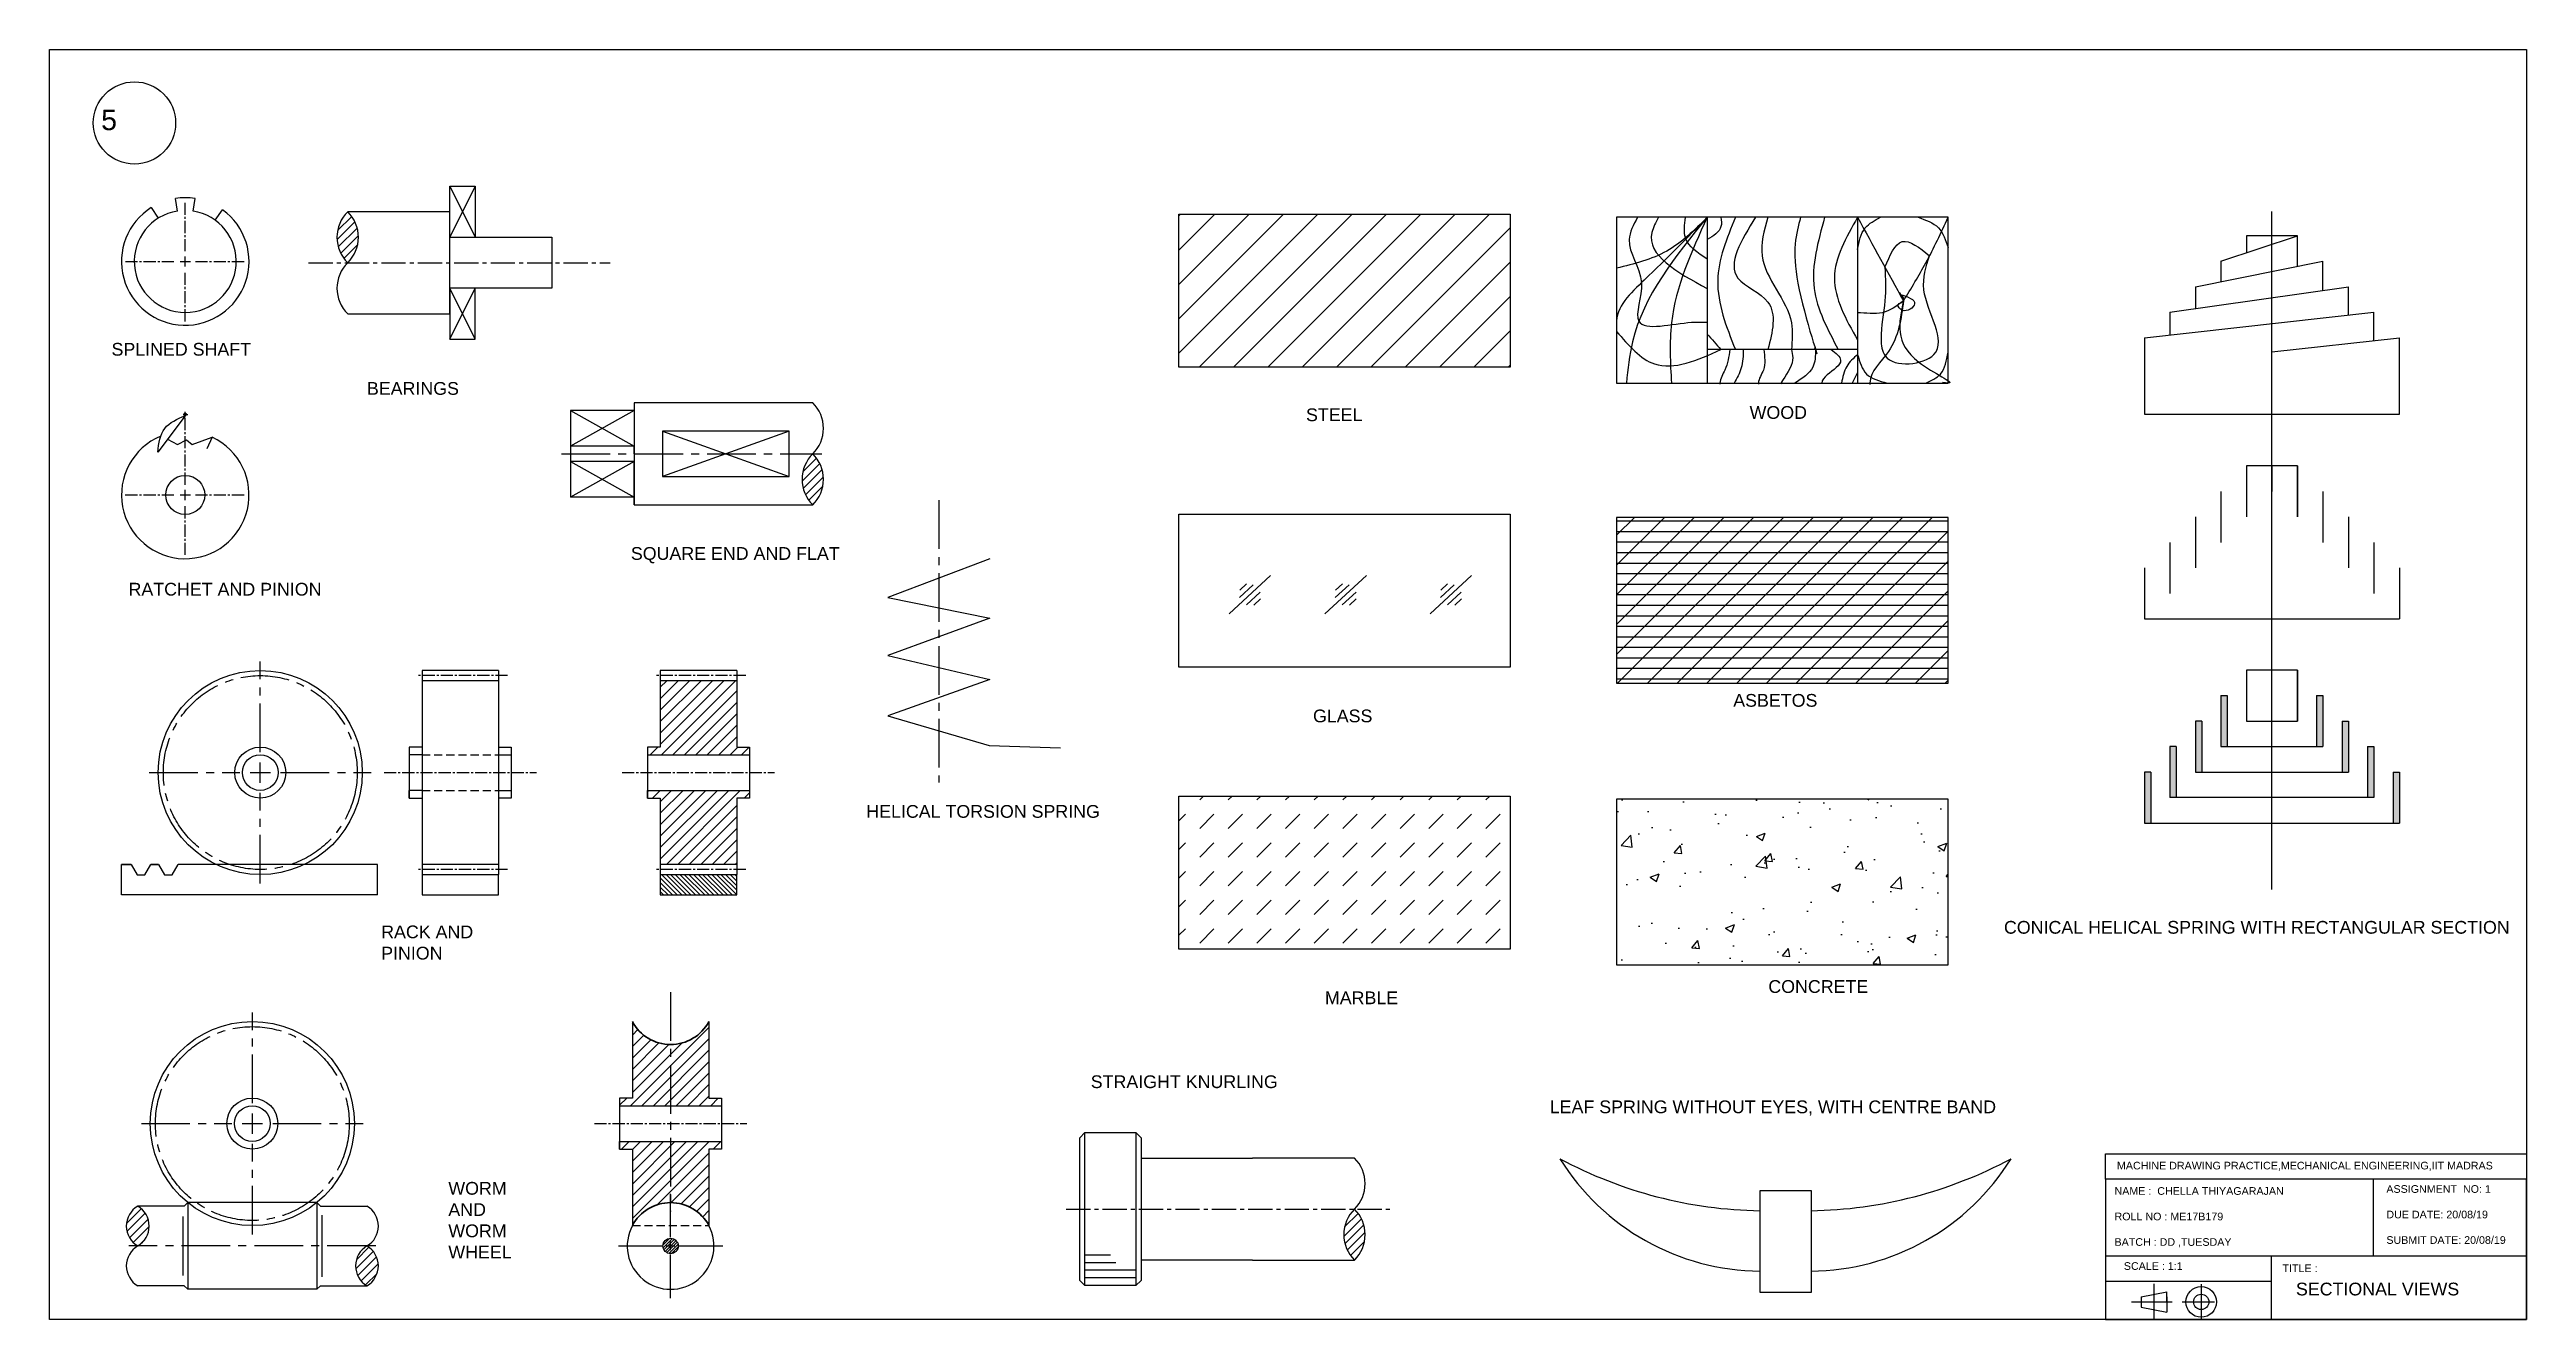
# Model space of a CAD drawing. Header units: millimetres. Extents: x 1423 to 6513, y 1291 to 1883.
# Drawn here: x 5542 to 6513, y 1291 to 1789 of the extents above; entities that cross this region are included whole.
import ezdxf

# ---------------------------------------------------------------- set-up
doc = ezdxf.new("R2010")
doc.units = ezdxf.units.MM
for name, pattern in [('CENTER', [50.8, 31.75, -6.35, 6.35, -6.35]), ('CENTER2', [28.575, 19.05, -3.175, 3.175, -3.175]), ('HIDDEN', [9.525, 6.35, -3.175]), ('HIDDEN2', [4.7625, 3.175, -1.5875])]:
    doc.linetypes.add(name, pattern=pattern)
doc.styles.get("Standard").update_dxf_attribs({"font": 'arial.ttf'})
pattern_1 = [(45, (3213.9067, -678.78), (-1.683798, 1.683798), [])]

msp = doc.modelspace()

# ---------------------------------------------------------------- texts
at = {"color": 4, "linetype": 'ByBlock', "ltscale": 0.2}
msp.add_text('5', height=8, dxfattribs=at).set_placement((5561.816, 1757.527))
at = {"color": 4}
for s, p in [('SPLINED SHAFT', (5565.877, 1669.091)), ('BEARINGS', (5666.029, 1653.746)), ('SQUARE END AND FLAT', (5769.519, 1589.031)), ('RATCHET AND PINION', (5572.554, 1575.02)), ('HELICAL TORSION SPRING', (5861.836, 1487.891)), ('CONICAL HELICAL SPRING WITH RECTANGULAR SECTION', (6307.923, 1442.443)), ('STRAIGHT KNURLING', (5949.843, 1381.904)), ('LEAF SPRING WITHOUT EYES, WITH CENTRE BAND', (6129.829, 1372.054))]:
    msp.add_text(s, height=5, dxfattribs=at).set_placement(p)
at = {"color": 4, "attachment_point": 1}
for s, width, gutter_width, heights, insert, char_height in [('{\\C256;STEEL}', 25.25273, 12.5, [0], (6034.247, 1648.412), 5), ('WOOD', 68.76502, 16.25, [0], (6208.188, 1649.313), 5), ('ASBETOS', 38.13021, 16.25, [0], (6201.774, 1536.431), 5), ('{\\C256;GLASS}', 25.25273, 12.5, [0], (6036.989, 1530.328), 5), ('RACK AND PINION', 38.13021, 16.25, [0], (5671.612, 1445.657), 5), ('{\\C256;MARBLE}', 25.25273, 12.5, [0], (6041.665, 1419.803), 5), ('CONCRETE', 54.01365, 16.25, [0], (6215.525, 1424.228), 5), ('MACHINE DRAWING PRACTICE,MECHANICAL ENGINEERING,IIT MADRAS', 164.3264, 1, [7.38], (6352.225, 1353.018), 3), ('WORM AND WORM WHEEL', 38.13021, 16.25, [0], (5697.947, 1345.107), 5), ('NAME :  CHELLA THIYAGARAJAN\\P\\PROLL NO : ME17B179\\P\\PBATCH : DD ,TUESDAY', 99.4536, 1, [0], (6351.275, 1343.062), 3), ('ASSIGNMENT  NO: 1\\P\\PDUE DATE: 20/08/19\\P\\PSUBMIT DATE: 20/08/19', 75.97584, 1, [0], (6457.868, 1343.839), 3), ('SCALE : 1:1', 57.1733, 1, [0], (6354.936, 1313.638), 3), ('TITLE : ', 48.32697, 1, [0], (6417.128, 1312.767), 3), (' SECTIONAL VIEWS ', 87.10786, 1, [0], (6420.469, 1305.612), 5)]:
    msp.add_mtext_dynamic_manual_height_columns(s, width=width, gutter_width=gutter_width, heights=heights, dxfattribs=dict(at, insert=insert, char_height=char_height))

# ---------------------------------------------------------------- blocks, each defined once
blk = doc.blocks.new('*U133')
at = {"color": 0, "linetype": 'CENTER2', "ltscale": 0.25, "transparency": 16777216}
for p, q in [((0, 4), (0, 23.5)), ((-23.5, 0), (-4, 0)), ((4, 0), (23.5, 0)), ((0, -23.5), (0, -4))]:
    blk.add_line(p, q, dxfattribs=at)
at = {"color": 0, "linetype": 'Continuous', "ltscale": 0.25, "transparency": 16777216}
for p, q in [((-2, 0), (2, 0)), ((0, -2), (0, 2))]:
    blk.add_line(p, q, dxfattribs=at)
blk = doc.blocks.new('*U134')
at = {"color": 0, "linetype": 'CENTER2', "ltscale": 0.25, "transparency": 16777216}
for p, q in [((0, 4), (0, 31.61)), ((-23.5, 0), (-4, 0)), ((4, 0), (23.5, 0)), ((0, -23.5), (0, -4))]:
    blk.add_line(p, q, dxfattribs=at)
at = {"color": 0, "linetype": 'Continuous', "ltscale": 0.25, "transparency": 16777216}
for p, q in [((-2, 0), (2, 0)), ((0, -2), (0, 2))]:
    blk.add_line(p, q, dxfattribs=at)
blk = doc.blocks.new('*U132')
at = {"color": 0, "linetype": 'CENTER2', "transparency": 16777216}
for p, q in [((0, 0.11), (0, 1.04)), ((-0.81, 0), (-0.11, 0)), ((0, -0.74), (0, -0.11)), ((0.11, 0), (1.04, 0))]:
    blk.add_line(p, q, dxfattribs=at)
at = {"color": 0, "linetype": 'Continuous', "transparency": 16777216}
for p, q in [((0, -0.05), (0, 0.05)), ((-0.05, 0), (0.05, 0))]:
    blk.add_line(p, q, dxfattribs=at)
blk = doc.blocks.new('*U140')
at = {"color": 0, "linetype": 'CENTER2', "transparency": 16777216}
for p, q in [((0, 8), (0, 43.5)), ((-43.5, 0), (-8, 0)), ((8, 0), (43.5, 0)), ((0, -43.5), (0, -8))]:
    blk.add_line(p, q, dxfattribs=at)
at = {"color": 0, "linetype": 'Continuous', "transparency": 16777216}
for p, q in [((-4, 0), (4, 0)), ((0, -4), (0, 4))]:
    blk.add_line(p, q, dxfattribs=at)
blk = doc.blocks.new('*U141')
at = {"color": 0, "linetype": 'CENTER2', "transparency": 16777216}
blk.add_line((48.44, 0), (-48.44, 0), dxfattribs=at)
blk = doc.blocks.new('*U142')
at = {"color": 0, "linetype": 'CENTER2', "transparency": 16777216}
for p, q in [((0, 8), (0, 43.5)), ((-43.5, 0), (-8, 0)), ((8, 0), (43.5, 0)), ((0, -43.5), (0, -8))]:
    blk.add_line(p, q, dxfattribs=at)
at = {"color": 0, "linetype": 'Continuous', "transparency": 16777216}
for p, q in [((-4, 0), (4, 0)), ((0, -4), (0, 4))]:
    blk.add_line(p, q, dxfattribs=at)
blk = doc.blocks.new('*U143')
at = {"color": 0, "linetype": 'CENTER2', "transparency": 16777216}
for p, q in [((0, 3.4), (0, 20.5)), ((-20.5, 0), (-3.4, 0)), ((3.4, 0), (20.5, 0)), ((0, -20.5), (0, -3.4))]:
    blk.add_line(p, q, dxfattribs=at)
at = {"color": 0, "linetype": 'Continuous', "transparency": 16777216}
for p, q in [((-1.7, 0), (1.7, 0)), ((0, -1.7), (0, 1.7))]:
    blk.add_line(p, q, dxfattribs=at)
blk = doc.blocks.new('*U144')
at = {"color": 0, "linetype": 'CENTER2', "transparency": 16777216}
blk.add_line((0, 51.5), (0, -34.5), dxfattribs=at)
blk = doc.blocks.new('*U146')
at = {"color": 0, "linetype": 'CENTER2', "transparency": 16777216}
blk.add_line((-68.5, 0), (33.5, 0), dxfattribs=at)

# ---------------------------------------------------------------- hatches: boundary and pattern name
h = msp.add_hatch()
h.set_pattern_fill('ANSI31', color=3, scale=0.75)
h.set_pattern_definition([(45, (3296.236, -293.2783), (-1.683798, 1.683798), [])])
h.paths.add_polyline_path([(5658.485, 1725.503, 0.4197007), (5658.485, 1705.503, 0.4197007)])
h = msp.add_hatch()
h.set_pattern_fill('ANSI31', color=3, scale=3)
h.set_pattern_definition([(45, (3103.044, -308.723), (-6.735192, 6.735192), [])])
h.paths.add_polyline_path([(6114.36, 1724.584), (5984.36, 1724.584), (5984.36, 1664.584), (6114.36, 1664.584)])
h = msp.add_hatch()
h.set_pattern_fill('ANSI31', color=3, scale=0.75, angle=180)
h.set_pattern_definition([(225, (8203.0879, 3629.3767), (1.683798, -1.683798), [])])
h.paths.add_polyline_path([(5840.839, 1610.595, 0.4197007), (5840.839, 1630.595, 0.4197007)])
h = msp.add_hatch()
h.set_pattern_fill('ANSI31', color=4, scale=2.6)
h.set_pattern_definition([(45, (1464.986, 316.504), (-5.837166, 5.837166), [])])
h.paths.add_polyline_path([(6156.03, 1605.696), (6156.03, 1540.696), (6286.03, 1540.696), (6286.03, 1605.696)])
h = msp.add_hatch()
h.set_pattern_fill('ANSI31', color=3, scale=1.3, angle=315)
h.set_pattern_definition([(0, (1464.9863, 316.5037), (9e-16, 4.1275), [])])
h.paths.add_polyline_path([(6286.03, 1540.696), (6286.03, 1605.696), (6156.03, 1605.696), (6156.03, 1540.696)])
h = msp.add_hatch()
h.set_pattern_fill('ANSI31', color=3)
h.set_pattern_definition([(45, (3055.8563, -485.642), (-2.245064, 2.245064), [])])
h.paths.add_polyline_path([(5816.01, 1512.631), (5816.01, 1515.631), (5811.01, 1515.631), (5811.01, 1541.631), (5781.01, 1541.631), (5781.01, 1515.631), (5776.01, 1515.631), (5776.01, 1512.631)])
h.paths.add_polyline_path([(5811.01, 1469.631), (5811.01, 1495.631), (5816.01, 1495.631), (5816.01, 1498.631), (5776.01, 1498.631), (5776.01, 1495.631), (5781.01, 1495.631), (5781.01, 1469.631)])
h = msp.add_hatch()
h.set_pattern_fill('ANGLE', color=4, scale=2.5)
h.set_pattern_definition([(0, (2622.4144, 2121.7934), (0, 0.6875), [0.5, -0.1875]), (90, (2622.4144, 2121.7934), (-0.6875, 4e-17), [0.5, -0.1875])])
h.paths.add_polyline_path([(6382.989, 1505.782), (6385.489, 1505.782), (6385.489, 1525.782), (6382.989, 1525.782)])
h.paths.add_polyline_path([(6365.489, 1505.782), (6362.989, 1505.782), (6362.989, 1485.782), (6365.489, 1485.782)])
h.paths.add_polyline_path([(6375.489, 1515.782), (6372.989, 1515.782), (6372.989, 1495.782), (6375.489, 1495.782)])
h.paths.add_polyline_path([(6395.489, 1535.782), (6392.989, 1535.782), (6392.989, 1515.782), (6395.489, 1515.782)])
h.paths.add_polyline_path([(6432.989, 1535.782), (6430.489, 1535.782), (6430.489, 1515.782), (6432.989, 1515.782)])
h.paths.add_polyline_path([(6440.489, 1505.782), (6442.989, 1505.782), (6442.989, 1525.782), (6440.489, 1525.782)])
h.paths.add_polyline_path([(6452.989, 1515.782), (6450.489, 1515.782), (6450.489, 1495.782), (6452.989, 1495.782)])
h.paths.add_polyline_path([(6460.489, 1485.782), (6462.989, 1485.782), (6462.989, 1505.782), (6460.489, 1505.782)])
h = msp.add_hatch()
h.set_pattern_fill('DASH', color=3, scale=2.5, angle=45)
h.set_pattern_definition([(45, (2692.303, -536.8845), (0, 11.22532), [7.9375, -7.9375])])
h.paths.add_polyline_path([(6114.36, 1436.422), (6114.36, 1496.422), (5984.36, 1496.422), (5984.36, 1436.422)])
h = msp.add_hatch()
h.set_pattern_fill('AR-CONC', color=3, scale=0.195)
h.set_pattern_definition([(50, (1464.986, 310.39), (35.52601, -3.10812), [3.71475, -40.86225]), (355, (1464.986, 310.39), (-6.87247, 37.25608), [2.9718, -32.68991]), (100.45144, (1467.947, 310.13), (28.65354, 34.14796), [3.15705, -34.7276]), (46.1842, (1464.986, 320.296), (52.8604, -8.19825), [5.5721, -61.2934]), (96.6356, (1469.39, 319.613), (46.2938, 48.2481), [4.7356, -52.09144]), (351.1842, (1464.986, 320.296), (46.2938, 48.2481), [4.4577, -49.03465]), (21, (1469.94, 317.82), (29.5648, -19.94171), [3.71475, -40.86225]), (326, (1469.94, 317.82), (12.0514, 35.91665), [2.9718, -32.6898]), (71.45144, (1472.403, 316.158), (41.6162, 15.97494), [3.15705, -34.72754]), (37.5, (1464.986, 310.39), (0.602278, 16.488233), [0, -32.29356, 0, -33.1851, 0, -32.813625]), (7.5, (1464.986, 310.39), (13.029834, 19.53521), [0, -18.92046, 0, -31.55061, 0, -12.506325]), (327.5, (1453.941, 310.39), (26.440166, -1.117105), [0, -12.3825, 0, -38.6334, 0, -51.26355]), (317.5, (1448.988, 310.39), (28.88519, 4.95817), [0, -16.09725, 0, -25.65654, 0, -36.40455])])
h.paths.add_polyline_path([(6156.03, 1495.171), (6156.03, 1430.171), (6286.03, 1430.171), (6286.03, 1495.171)])
h = msp.add_hatch()
h.set_pattern_fill('ANSI31', color=3, scale=0.4, angle=90)
h.set_pattern_definition([(135, (3055.8563, -485.642), (-0.8980256, -0.8980256), [])])
h.paths.add_polyline_path([(5781.01, 1465.631), (5781.01, 1457.631), (5811.01, 1457.631), (5811.01, 1465.631)])
h = msp.add_hatch()
h.set_pattern_fill('ANSI31', color=3)
h.set_pattern_definition([(45, (1511.2554, 668.5626), (-2.245064, 2.245064), [])])
h.paths.add_polyline_path([(5800.109, 1408.002, -0.6), (5770.109, 1408.002), (5770.109, 1378.002), (5765.109, 1378.002), (5765.109, 1375.002), (5805.109, 1375.002), (5805.109, 1378.002), (5800.109, 1378.002)])
h.paths.add_polyline_path([(5800.109, 1358.002), (5805.109, 1358.002), (5805.109, 1361.002), (5765.109, 1361.002), (5765.109, 1358.002), (5770.109, 1358.002), (5770.109, 1328.002, -0.6), (5800.109, 1328.002)])
h = msp.add_hatch()
h.set_pattern_fill('ANSI31', color=3, scale=0.75)
h.set_pattern_definition(pattern_1)
h.paths.add_polyline_path([(5576.156, 1335.587, 0.573726), (5576.156, 1320.002, 0.573726)])
h = msp.add_hatch()
h.set_pattern_fill('ANSI31', color=3, scale=0.75, angle=180)
h.set_pattern_definition([(225, (8415.5022, 3333.2368), (1.683798, -1.683798), [])])
h.paths.add_polyline_path([(6053.253, 1314.455, 0.4197007), (6053.253, 1334.455, 0.4197007)])
h = msp.add_hatch()
h.set_pattern_fill('ANSI31', color=3, scale=0.25)
h.set_pattern_definition([(45, (1511.2554, 668.5626), (-0.56126601, 0.56126601), [])])
h.paths.add_polyline_path([(5788.109, 1320.002, 1), (5782.109, 1320.002, 1)])
h = msp.add_hatch()
h.set_pattern_fill('ANSI31', color=3, scale=0.75)
h.set_pattern_definition(pattern_1)
h.paths.add_polyline_path([(5666.041, 1320.002, -0.573726), (5666.041, 1304.416, -0.573726)])

# ---------------------------------------------------------------- linework, layer by layer
at = {"color": 4}
for p, q in [((5591.693, 1725.779), (5590.916, 1730.718)), ((5597.854, 1725.787), (5598.617, 1730.728)), ((5698.485, 1715.503), (5698.485, 1735.503)), ((5698.485, 1735.503), (5708.485, 1735.503)), ((5698.485, 1735.503), (5708.485, 1715.503)), ((5708.485, 1735.503), (5698.485, 1715.503)), ((5708.485, 1735.503), (5708.485, 1715.503)), ((5581.491, 1727.185), (5584.152, 1722.952)), ((5606.516, 1722.23), (5609.445, 1726.282)), ((5698.485, 1725.503), (5658.485, 1725.503)), ((5698.485, 1685.503), (5698.485, 1725.503)), ((5984.36, 1724.584), (6114.36, 1724.584)), ((5984.36, 1664.584), (5984.36, 1724.584)), ((6114.36, 1724.584), (6114.36, 1664.584)), ((6156.03, 1723.333), (6156.03, 1658.333)), ((6286.03, 1723.333), (6156.03, 1723.333)), ((6286.03, 1658.333), (6286.03, 1723.333)), ((5698.485, 1705.503), (5698.485, 1715.503)), ((5698.485, 1715.503), (5738.485, 1715.503)), ((5738.485, 1715.503), (5738.485, 1695.503)), ((6392.989, 1706.093), (6422.989, 1716.093)), ((6422.989, 1716.093), (6402.989, 1716.093)), ((6402.989, 1716.093), (6402.989, 1709.427)), ((6422.989, 1704.093), (6422.989, 1716.093)), ((6382.989, 1696.093), (6432.989, 1706.093)), ((6392.989, 1706.093), (6392.989, 1698.093)), ((6432.989, 1694.665), (6432.989, 1706.093)), ((5738.485, 1695.503), (5698.485, 1695.503)), ((5698.485, 1695.503), (5698.485, 1675.503)), ((5698.485, 1675.503), (5708.485, 1695.503)), ((5708.485, 1675.503), (5698.485, 1695.503)), ((5708.485, 1675.503), (5708.485, 1695.503)), ((6372.989, 1686.093), (6442.989, 1696.093)), ((6382.989, 1696.093), (6382.989, 1687.522)), ((6442.989, 1684.982), (6442.989, 1696.093)), ((5658.485, 1685.503), (5698.485, 1685.503)), ((6362.989, 1676.093), (6452.989, 1686.093)), ((6372.989, 1686.093), (6372.989, 1677.204)), ((6452.989, 1674.982), (6452.989, 1686.093)), ((5698.485, 1675.503), (5708.485, 1675.503)), ((6362.989, 1676.093), (6362.989, 1646.093)), ((6412.989, 1670.538), (6462.989, 1676.093)), ((6462.989, 1646.093), (6462.989, 1676.093)), ((6114.36, 1664.584), (5984.36, 1664.584)), ((6156.03, 1658.333), (6286.03, 1658.333)), ((5594.795, 1645.548), (5583.999, 1631.308)), ((5770.839, 1647.595), (5745.839, 1647.595)), ((5745.839, 1647.595), (5745.839, 1613.595)), ((5745.839, 1647.595), (5770.839, 1633.595)), ((5770.839, 1647.595), (5745.839, 1633.595)), ((5780.839, 1650.595), (5770.839, 1650.595)), ((5770.839, 1650.595), (5770.839, 1610.595)), ((5770.839, 1650.595), (5770.839, 1648.595)), ((5770.839, 1648.595), (5770.839, 1647.595)), ((5790.839, 1650.595), (5780.839, 1650.595)), ((5840.839, 1650.595), (5790.839, 1650.595)), ((6362.989, 1646.093), (6462.989, 1646.093)), ((5587.856, 1636.396), (5591.689, 1634.23)), ((5591.689, 1634.23), (5595.322, 1636.027)), ((5595.322, 1636.027), (5597.471, 1634.293)), ((5597.471, 1634.293), (5605.37, 1637.126)), ((5605.37, 1637.126), (5603.255, 1632.595)), ((5770.839, 1633.595), (5745.839, 1633.595)), ((5770.839, 1630.595), (5770.839, 1633.595)), ((5831.626, 1639.45), (5781.984, 1639.45)), ((5781.984, 1639.45), (5781.984, 1621.74)), ((5781.984, 1639.45), (5831.626, 1621.74)), ((5831.626, 1639.45), (5781.984, 1621.74)), ((5831.626, 1621.74), (5831.626, 1639.45)), ((5770.839, 1627.595), (5745.839, 1627.595)), ((5745.839, 1627.595), (5770.839, 1613.595)), ((5770.839, 1627.595), (5745.839, 1613.595)), ((5770.839, 1630.595), (5770.839, 1627.595)), ((5770.839, 1613.595), (5770.839, 1627.595)), ((6402.989, 1625.864), (6402.989, 1605.864)), ((6422.989, 1625.864), (6402.989, 1625.864)), ((6412.989, 1625.864), (6412.989, 1615.864)), ((6422.989, 1625.864), (6422.989, 1605.864)), ((6422.989, 1605.864), (6422.989, 1625.864)), ((5770.839, 1613.595), (5745.839, 1613.595)), ((5770.839, 1610.595), (5770.839, 1613.595)), ((5781.984, 1621.74), (5831.626, 1621.74)), ((6392.989, 1615.864), (6392.989, 1595.864)), ((6432.989, 1615.864), (6432.989, 1595.864)), ((5770.839, 1610.595), (5840.839, 1610.595)), ((5984.36, 1606.947), (6114.36, 1606.947)), ((5984.36, 1546.947), (5984.36, 1606.947)), ((6114.36, 1606.947), (6114.36, 1546.947)), ((6156.03, 1605.696), (6156.03, 1540.696)), ((6286.03, 1605.696), (6156.03, 1605.696)), ((6286.03, 1540.696), (6286.03, 1605.696)), ((6382.989, 1605.864), (6382.989, 1585.864)), ((6442.989, 1605.864), (6442.989, 1585.864)), ((6372.989, 1595.864), (6372.989, 1575.864)), ((6452.989, 1595.864), (6452.989, 1575.864)), ((5910.265, 1589.395), (5870.265, 1574.322)), ((6362.989, 1585.864), (6362.989, 1565.864)), ((6462.989, 1585.864), (6462.989, 1565.864)), ((5870.265, 1574.322), (5910.265, 1566.213)), ((5910.265, 1566.213), (5870.265, 1551.462)), ((6362.989, 1565.864), (6462.989, 1565.864)), ((5717.633, 1545.631), (5687.633, 1545.631)), ((5687.633, 1545.631), (5687.633, 1515.631)), ((5717.633, 1545.631), (5717.633, 1515.631)), ((5717.633, 1545.631), (5717.633, 1541.631)), ((5811.01, 1545.631), (5781.01, 1545.631)), ((5781.01, 1545.631), (5781.01, 1515.631)), ((5811.01, 1545.631), (5811.01, 1515.631)), ((5811.01, 1545.631), (5811.01, 1541.631)), ((5870.265, 1551.462), (5910.265, 1542.167)), ((6114.36, 1546.947), (5984.36, 1546.947)), ((6402.989, 1545.782), (6402.989, 1525.782)), ((6422.989, 1545.782), (6402.989, 1545.782)), ((6422.989, 1545.782), (6422.989, 1525.782)), ((6422.989, 1525.782), (6422.989, 1545.782)), ((5717.633, 1541.631), (5687.633, 1541.631)), ((5811.01, 1541.631), (5781.01, 1541.631)), ((5910.265, 1542.167), (5870.265, 1527.848)), ((6156.03, 1540.696), (6286.03, 1540.696)), ((6392.989, 1535.782), (6392.989, 1515.782)), ((6392.989, 1535.782), (6395.489, 1535.782)), ((6395.489, 1535.782), (6395.489, 1515.782)), ((6430.489, 1535.782), (6430.489, 1515.782)), ((6430.489, 1535.782), (6432.989, 1535.782)), ((6432.989, 1535.782), (6432.989, 1515.782)), ((5870.265, 1527.848), (5910.038, 1516.292)), ((6382.989, 1525.782), (6382.989, 1505.782)), ((6385.489, 1525.782), (6382.989, 1525.782)), ((6385.489, 1525.782), (6385.489, 1505.782)), ((6402.989, 1525.782), (6422.989, 1525.782)), ((6440.489, 1525.782), (6440.489, 1505.782)), ((6440.489, 1525.782), (6442.989, 1525.782)), ((6442.989, 1525.782), (6442.989, 1505.782)), ((5687.633, 1515.631), (5682.633, 1515.631)), ((5682.633, 1515.631), (5682.633, 1495.631)), ((5682.633, 1515.631), (5682.633, 1512.631)), ((5687.633, 1515.631), (5687.633, 1495.631)), ((5717.633, 1515.631), (5722.633, 1515.631)), ((5717.633, 1515.631), (5717.633, 1495.631)), ((5722.633, 1515.631), (5722.633, 1495.631)), ((5781.01, 1515.631), (5776.01, 1515.631)), ((5776.01, 1515.631), (5776.01, 1495.631)), ((5776.01, 1515.631), (5776.01, 1512.631)), ((5811.01, 1515.631), (5816.01, 1515.631)), ((5816.01, 1515.631), (5816.01, 1495.631)), ((5910.038, 1516.292), (5937.945, 1515.341)), ((6372.989, 1515.782), (6372.989, 1495.782)), ((6375.489, 1515.782), (6372.989, 1515.782)), ((6375.489, 1515.782), (6375.489, 1495.782)), ((6392.989, 1515.782), (6432.989, 1515.782)), ((6450.489, 1515.782), (6450.489, 1495.782)), ((6450.489, 1515.782), (6452.989, 1515.782)), ((6452.989, 1515.782), (6452.989, 1495.782)), ((5687.633, 1512.631), (5682.633, 1512.631)), ((5717.633, 1512.631), (5722.633, 1512.631)), ((5776.01, 1512.631), (5816.01, 1512.631)), ((6362.989, 1505.782), (6362.989, 1485.782)), ((6365.489, 1505.782), (6362.989, 1505.782)), ((6365.489, 1505.782), (6365.489, 1485.782)), ((6382.989, 1505.782), (6442.989, 1505.782)), ((6460.489, 1505.782), (6460.489, 1485.782)), ((6460.489, 1505.782), (6462.989, 1505.782)), ((6462.989, 1505.782), (6462.989, 1485.782)), ((5682.633, 1495.631), (5682.633, 1498.631)), ((5687.633, 1498.631), (5682.633, 1498.631)), ((5717.633, 1498.631), (5722.633, 1498.631)), ((5776.01, 1495.631), (5776.01, 1498.631)), ((5776.01, 1498.631), (5816.01, 1498.631)), ((5984.36, 1496.422), (6114.36, 1496.422)), ((5984.36, 1436.422), (5984.36, 1496.422)), ((6114.36, 1496.422), (6114.36, 1436.422)), ((6452.989, 1495.782), (6372.989, 1495.782)), ((5682.633, 1495.631), (5687.633, 1495.631)), ((5687.633, 1495.631), (5687.633, 1465.631)), ((5722.633, 1495.631), (5717.633, 1495.631)), ((5717.633, 1495.631), (5717.633, 1465.631)), ((5776.01, 1495.631), (5781.01, 1495.631)), ((5781.01, 1495.631), (5781.01, 1465.631)), ((5816.01, 1495.631), (5811.01, 1495.631)), ((5811.01, 1495.631), (5811.01, 1465.631)), ((6156.03, 1495.171), (6156.03, 1430.171)), ((6286.03, 1495.171), (6156.03, 1495.171)), ((6286.03, 1430.171), (6286.03, 1495.171)), ((6362.989, 1485.782), (6462.989, 1485.782)), ((5573.586, 1469.631), (5569.794, 1469.631)), ((5569.794, 1457.631), (5569.794, 1469.631)), ((5569.794, 1469.631), (5573.586, 1469.631)), ((5573.586, 1469.631), (5575.953, 1465.532)), ((5578.953, 1465.532), (5581.319, 1469.631)), ((5584.319, 1469.631), (5581.319, 1469.631)), ((5581.319, 1469.631), (5584.319, 1469.631)), ((5584.319, 1469.631), (5586.686, 1465.532)), ((5589.686, 1465.532), (5592.052, 1469.631)), ((5670.187, 1469.631), (5592.052, 1469.631)), ((5670.187, 1457.631), (5670.187, 1469.631)), ((5717.633, 1469.631), (5687.633, 1469.631)), ((5811.01, 1469.631), (5781.01, 1469.631)), ((5670.187, 1457.631), (5569.794, 1457.631)), ((5575.953, 1465.532), (5578.953, 1465.532)), ((5586.686, 1465.532), (5589.686, 1465.532)), ((5687.633, 1465.631), (5717.633, 1465.631)), ((5687.633, 1465.631), (5687.633, 1457.631)), ((5687.633, 1457.631), (5717.633, 1457.631)), ((5717.633, 1457.631), (5717.633, 1465.631)), ((5781.01, 1465.631), (5811.01, 1465.631)), ((5781.01, 1465.631), (5781.01, 1457.631)), ((5781.01, 1457.631), (5811.01, 1457.631)), ((5811.01, 1457.631), (5811.01, 1465.631)), ((6114.36, 1436.422), (5984.36, 1436.422)), ((6156.03, 1430.171), (6286.03, 1430.171)), ((5770.109, 1408.002), (5770.109, 1378.002)), ((5800.109, 1408.002), (5800.109, 1378.002)), ((5800.109, 1408.002), (5800.109, 1404.002)), ((5770.109, 1378.002), (5765.109, 1378.002)), ((5765.109, 1378.002), (5765.109, 1358.002)), ((5765.109, 1378.002), (5765.109, 1375.002)), ((5765.109, 1375.002), (5805.109, 1375.002)), ((5800.109, 1378.002), (5805.109, 1378.002)), ((5805.109, 1378.002), (5805.109, 1358.002)), ((5765.109, 1358.002), (5765.109, 1361.002)), ((5765.109, 1361.002), (5805.109, 1361.002)), ((5947.581, 1364.455), (5945.581, 1362.455)), ((5945.581, 1306.455), (5945.581, 1362.455)), ((5947.581, 1304.455), (5947.581, 1364.455)), ((5947.581, 1364.455), (5967.581, 1364.455)), ((5967.581, 1364.455), (5967.581, 1354.455)), ((5967.581, 1364.455), (5969.581, 1362.455)), ((5969.581, 1362.455), (5969.581, 1354.455)), ((5765.109, 1358.002), (5770.109, 1358.002)), ((5770.109, 1358.002), (5770.109, 1328.002)), ((5805.109, 1358.002), (5800.109, 1358.002)), ((5800.109, 1358.002), (5800.109, 1328.002)), ((5967.581, 1354.455), (5967.581, 1304.455)), ((5969.581, 1354.455), (5969.581, 1306.455)), ((5969.581, 1354.455), (6013.253, 1354.455)), ((6053.253, 1354.455), (6013.253, 1354.455)), ((6212.271, 1341.799), (6232.271, 1341.799)), ((6212.271, 1301.799), (6212.271, 1341.799)), ((6232.271, 1341.799), (6232.271, 1301.799)), ((6512.801, 1316.186), (6512.801, 1346.186)), ((5594.406, 1335.587), (5576.156, 1335.587)), ((5593.82, 1331.617), (5593.82, 1308.472)), ((5595.82, 1337.002), (5594.406, 1335.587)), ((5646.377, 1337.002), (5595.82, 1337.002)), ((5595.82, 1337.002), (5595.82, 1303.002)), ((5646.377, 1337.002), (5646.377, 1303.002)), ((5646.377, 1337.002), (5647.791, 1335.587)), ((5647.791, 1335.587), (5666.041, 1335.587)), ((5648.377, 1332.086), (5648.377, 1307.847)), ((5957.581, 1316.455), (5947.581, 1316.455)), ((5959.678, 1313.455), (5947.581, 1313.455)), ((6013.253, 1314.455), (5969.581, 1314.455)), ((6013.253, 1314.455), (6053.253, 1314.455)), ((6512.801, 1291.186), (6512.801, 1316.186)), ((5594.406, 1304.416), (5576.156, 1304.416)), ((5595.82, 1303.002), (5594.406, 1304.416)), ((5646.377, 1303.002), (5595.82, 1303.002)), ((5646.377, 1303.002), (5647.791, 1304.416)), ((5647.791, 1304.416), (5666.041, 1304.416)), ((5947.581, 1304.455), (5945.581, 1306.455)), ((5967.581, 1310.455), (5947.581, 1310.455)), ((5967.581, 1307.455), (5947.581, 1307.455)), ((5957.581, 1304.455), (5947.581, 1304.455)), ((5967.581, 1304.455), (5957.581, 1304.455)), ((5967.581, 1304.455), (5969.581, 1306.455)), ((6232.271, 1301.799), (6212.271, 1301.799)), ((6347.801, 1291.186), (6412.801, 1291.186)), ((6412.801, 1291.186), (6512.801, 1291.186))]:
    msp.add_line(p, q, dxfattribs=at)
at = {"color": 3}
for p, q in [((6191.552, 1723.333), (6191.552, 1658.333)), ((6250.507, 1723.333), (6250.507, 1658.333)), ((6250.507, 1671.468), (6191.552, 1671.468)), ((6004.102, 1567.856), (6020.392, 1582.867)), ((6008.157, 1574.312), (6013.568, 1579.298)), ((6008.259, 1577.126), (6010.96, 1579.615)), ((6010.868, 1571.371), (6016.278, 1576.357)), ((6013.751, 1571.309), (6016.362, 1573.714)), ((6041.678, 1567.856), (6057.969, 1582.867)), ((6045.734, 1574.312), (6051.144, 1579.298)), ((6045.836, 1577.126), (6048.537, 1579.615)), ((6048.444, 1571.371), (6053.855, 1576.357)), ((6051.328, 1571.309), (6053.939, 1573.714)), ((6082.9, 1567.856), (6099.19, 1582.867)), ((6086.955, 1574.312), (6092.366, 1579.298)), ((6087.057, 1577.126), (6089.758, 1579.615)), ((6089.666, 1571.371), (6095.077, 1576.357)), ((6092.55, 1571.309), (6095.16, 1573.714))]:
    msp.add_line(p, q, dxfattribs=at)
at = {"color": 1, "linetype": 'CENTER2', "ltscale": 25}
msp.add_line((6412.989, 1459.796), (6412.989, 1725.61), dxfattribs=at)
at = {"color": 1, "linetype": 'CENTER2', "ltscale": 0.5}
for p, q in [((5643.112, 1705.503), (5761.464, 1705.503)), ((5940.162, 1334.455), (6068.627, 1334.455))]:
    msp.add_line(p, q, dxfattribs=at)
at = {"color": 1, "linetype": 'CENTER2'}
msp.add_line((5890.265, 1612.366), (5890.265, 1501.761), dxfattribs=at)
at = {"color": 1, "linetype": 'CENTER2', "ltscale": 0.25}
for p, q in [((5721.179, 1543.631), (5685.817, 1543.631)), ((5814.555, 1543.631), (5779.194, 1543.631)), ((5672.727, 1505.631), (5732.481, 1505.631)), ((5766.103, 1505.631), (5825.858, 1505.631)), ((5721.179, 1467.631), (5685.817, 1467.631)), ((5814.555, 1467.631), (5779.194, 1467.631)), ((5755.202, 1368.002), (5814.956, 1368.002))]:
    msp.add_line(p, q, dxfattribs=at)
at = {"color": 4, "linetype": 'HIDDEN2'}
for p, q in [((5687.633, 1512.631), (5717.633, 1512.631)), ((5687.633, 1498.631), (5717.633, 1498.631)), ((5770.109, 1328.002), (5800.109, 1328.002))]:
    msp.add_line(p, q, dxfattribs=at)
at = {"color": 6}
for p, q in [((6347.801, 1356.186), (6512.801, 1356.186)), ((6347.801, 1346.186), (6347.801, 1356.186)), ((6512.801, 1346.186), (6347.801, 1346.186)), ((6347.801, 1346.186), (6347.801, 1316.186)), ((6452.801, 1316.186), (6452.801, 1346.186)), ((6347.801, 1316.186), (6512.801, 1316.186)), ((6347.801, 1316.186), (6347.801, 1306.186)), ((6412.801, 1306.186), (6412.801, 1316.186)), ((6347.801, 1306.186), (6412.801, 1306.186)), ((6347.801, 1306.186), (6347.801, 1291.186)), ((6412.801, 1291.186), (6412.801, 1306.186))]:
    msp.add_line(p, q, dxfattribs=at)
at = {"color": 4, "ltscale": 2}
msp.add_line((6512.801, 1356.186), (6512.801, 1346.186), dxfattribs=at)
at = {"color": 4, "ltscale": 0.2}
for p, q in [((6361.777, 1300.061), (6371.777, 1302.061)), ((6371.777, 1298.061), (6371.777, 1302.061)), ((6361.777, 1300.061), (6361.777, 1296.061)), ((6361.777, 1296.061), (6371.777, 1294.061)), ((6371.777, 1300.061), (6371.777, 1296.061)), ((6371.777, 1298.061), (6371.777, 1294.061)), ((6385.262, 1298.061), (6385.262, 1298.061))]:
    msp.add_line(p, q, dxfattribs=at)
at = {"color": 4, "linetype": 'CENTER', "ltscale": 2}
for p, q in [((6366.64, 1305.173), (6366.64, 1291.186)), ((6385.262, 1305.033), (6385.262, 1291.468)), ((6357.878, 1298.061), (6373.923, 1298.061))]:
    msp.add_line(p, q, dxfattribs=at)
at = {"color": 4, "linetype": 'HIDDEN', "ltscale": 2}
msp.add_line((6377.779, 1298.061), (6392.85, 1298.061), dxfattribs=at)
at = {"color": 6}
msp.add_lwpolyline([(6512.801, 1291.186), (5541.578, 1291.186), (5541.578, 1789.122), (6512.801, 1789.122)], close=True, dxfattribs=at)
at = {"color": 4, "lineweight": 25}
msp.add_circle((5574.884, 1760.322), 16.141, dxfattribs=at)
at = {"color": 4}
for centre, radius in [((5594.795, 1646.084), 0.535), ((5594.795, 1614.473), 7.668), ((5624.205, 1505.631), 40), ((5624.205, 1505.631), 10), ((5624.205, 1505.631), 7), ((5621.098, 1368.002), 40), ((5621.098, 1368.002), 10), ((5621.098, 1368.002), 7), ((5785.109, 1320.002), 3)]:
    msp.add_circle(centre, radius, dxfattribs=at)
at = {"color": 4, "linetype": 'CENTER2'}
for centre in [(5624.205, 1505.631), (5621.098, 1368.002)]:
    msp.add_circle(centre, 38, dxfattribs=at)
at = {"color": 4, "ltscale": 0.2}
for radius in [6, 3]:
    msp.add_circle((6385.262, 1298.061), radius, dxfattribs=at)
at = {"color": 4}
for centre, radius, start, end in [((5594.799, 1706.021), 25, 81.215512, 98.935805), ((5594.799, 1706.021), 25, 122.164228, 54.137774), ((5594.799, 1706.021), 20, 98.935805, 81.215512), ((5668.3, 1715.503), 14.012, 134.464345, 225.535655), ((5648.671, 1715.503), 14.012, 314.464345, 45.535655), ((5668.3, 1695.503), 14.012, 134.464345, 225.535655), ((5831.024, 1640.595), 14.012, 314.464345, 45.535655), ((5594.795, 1614.473), 25, 112.548884, 64.976632), ((5850.653, 1620.595), 14.012, 134.464345, 225.535655), ((5831.024, 1620.595), 14.012, 314.464345, 45.535655), ((6043.438, 1344.455), 14.012, 314.464345, 45.535655), ((6214.977, 1505.324), 171.519, 241.768014, 269.096034), ((6212.996, 1403.29), 93.137, 211.801639, 269.553895), ((6229.565, 1505.324), 171.519, 270.903966, 298.231986), ((6231.546, 1403.29), 93.137, 270.446105, 328.198361), ((5580.712, 1327.795), 9.027, 120.311974, 239.688026), ((5571.6, 1327.795), 9.027, 300.311974, 59.688026), ((5661.485, 1327.795), 9.027, 300.311974, 59.688026), ((6063.068, 1324.455), 14.012, 134.464345, 225.535655), ((6043.438, 1324.455), 14.012, 314.464345, 45.535655), ((5785.109, 1320.002), 17, 151.927513, 28.072487), ((5785.109, 1320.002), 17, 151.927513, 28.072487), ((5580.712, 1312.209), 9.027, 120.311974, 239.688026), ((5670.597, 1312.209), 9.027, 120.311974, 239.688026), ((5661.485, 1312.209), 9.027, 300.311974, 59.688026), ((5661.485, 1312.209), 9.027, 300.311974, 59.688026)]:
    msp.add_arc(centre, radius, start, end, dxfattribs=at)
at = {"color": 4, "linetype": 'CENTER2', "ltscale": 0.5}
msp.add_arc((5594.795, 1614.473), 20, 98.935805, 98.935805, dxfattribs=at)
at = {"color": 4, "lineweight": 30}
for centre, start, end in [((5785.109, 1416.002), 208.072487, 331.927513), ((5785.109, 1320.002), 28.072487, 151.927513)]:
    msp.add_arc(centre, 17, start, end, dxfattribs=at)
at = {"color": 3}
for points in [[(6191.552, 1723.333), (6166.85, 1698.697), (6156.03, 1681.413), (6156.04, 1681.253)], [(6191.552, 1723.333), (6175.708, 1710.094), (6156.03, 1703.405)], [(6191.552, 1723.333), (6162.27, 1674.551), (6159.874, 1658.333)], [(6164.254, 1723.333), (6160.931, 1714.6), (6165.764, 1697.663), (6164.753, 1682.583), (6185.468, 1682.175), (6191.552, 1682.175)], [(6172.433, 1723.333), (6169.877, 1717.409), (6191.552, 1695.452)], [(6191.552, 1723.333), (6177.545, 1681.92), (6177.545, 1658.333)], [(6191.552, 1706.941), (6183.066, 1715.314), (6183.066, 1723.333)], [(6196.97, 1723.333), (6196.97, 1719.706), (6191.552, 1714.6)], [(6202.594, 1723.333), (6195.692, 1698.515), (6202.594, 1671.468)], [(6210.517, 1723.333), (6203.616, 1699.537), (6215.373, 1690.09), (6215.373, 1671.468)], [(6215.373, 1723.333), (6213.073, 1708.217), (6224.575, 1681.92), (6224.575, 1671.468)], [(6228.153, 1723.333), (6227.131, 1697.494), (6234.032, 1671.468), (6233.777, 1672.218)], [(6237.611, 1723.333), (6233.521, 1695.452), (6242.978, 1671.468)], [(6250.507, 1723.333), (6241.445, 1699.537), (6250.507, 1675.282)], [(6250.507, 1710.697), (6253.545, 1719.217), (6259.49, 1723.333)], [(6250.507, 1723.333), (6268.536, 1690.558)], [(6268.536, 1690.558), (6277.325, 1705.533), (6286.03, 1723.333)], [(6274.223, 1723.333), (6282.236, 1719.217), (6286.03, 1711.471)], [(6261.272, 1703.763), (6268.02, 1713.795), (6278.753, 1708.234)], [(6261.272, 1703.763), (6261.272, 1690.558), (6259.748, 1675.583), (6261.346, 1669.008), (6280.426, 1669.548), (6276.549, 1694.947), (6278.753, 1708.234)], [(6268.536, 1690.558), (6260.265, 1685.911), (6250.507, 1685.911), (6250.443, 1685.911)], [(6268.536, 1690.558), (6262.591, 1670.677), (6255.354, 1658.333), (6255.354, 1657.768)], [(6268.536, 1690.558), (6274.481, 1666.546), (6286.03, 1658.333), (6283.787, 1658.543)], [(6267.13, 1693.115), (6272.896, 1689.414), (6268.034, 1686.916), (6266.506, 1689.058), (6268.536, 1690.558), (6266.702, 1693.893)], [(6156.03, 1678.601), (6170.899, 1665.836), (6196.97, 1671.468)], [(6191.552, 1677.58), (6196.97, 1671.468)], [(6200.425, 1671.468), (6198.501, 1663.457), (6196.577, 1658.333), (6196.577, 1657.851)], [(6205.717, 1671.468), (6204.915, 1664.258), (6202.189, 1658.333)], [(6213.734, 1671.468), (6213.574, 1663.457), (6211.65, 1658.333), (6211.65, 1657.851)], [(6224.575, 1671.468), (6223.932, 1664.048), (6221.03, 1658.333), (6221.27, 1658.492)], [(6234.081, 1671.468), (6232.976, 1664.578), (6225.92, 1658.333)], [(6240.191, 1671.468), (6243.879, 1667.301), (6238.588, 1661.535), (6236.503, 1658.333), (6236.503, 1658.171)], [(6250.507, 1669.543), (6246.284, 1664.898), (6244.2, 1658.333)], [(6250.507, 1662.496), (6248.369, 1658.333)], [(6250.507, 1669.543), (6254.062, 1661.899), (6262.075, 1658.333)], [(6277.325, 1658.333), (6283.011, 1661.899), (6286.03, 1670.419)]]:
    msp.add_spline(points, degree=3, dxfattribs=at)
at = {"color": 4}
msp.add_spline([(5583.999, 1631.308), (5586.742, 1640.568), (5594.795, 1645.548)], degree=3, dxfattribs=at)

# ---------------------------------------------------------------- block references
at = {"color": 1, "linetype": 'CENTER2', "ltscale": 0.25}
for name, p in [('*U133', (5594.799, 1706.021)), ('*U134', (5594.795, 1614.473))]:
    msp.add_blockref(name, p, dxfattribs=at)
at = {"color": 4, "linetype": 'CENTER2'}
msp.add_blockref('*U132', (5594.795, 1646.084), dxfattribs=at)
at = {"color": 1, "linetype": 'CENTER2'}
for name, p in [('*U146', (5810.839, 1630.595)), ('*U140', (5624.205, 1505.631)), ('*U144', (5785.109, 1368.002)), ('*U142', (5621.098, 1368.002)), ('*U143', (5785.109, 1320.002)), ('*U141', (5621.098, 1320.002))]:
    msp.add_blockref(name, p, dxfattribs=at)

msp.set_redraw_order([(e.dxf.handle, doc.entitydb.next_handle()) for e in msp.query("TEXT MTEXT ATTDEF DIMENSION ARC_DIMENSION")])  # texts and dimensions are drawn at this point

doc.saveas('drawing.dxf')
